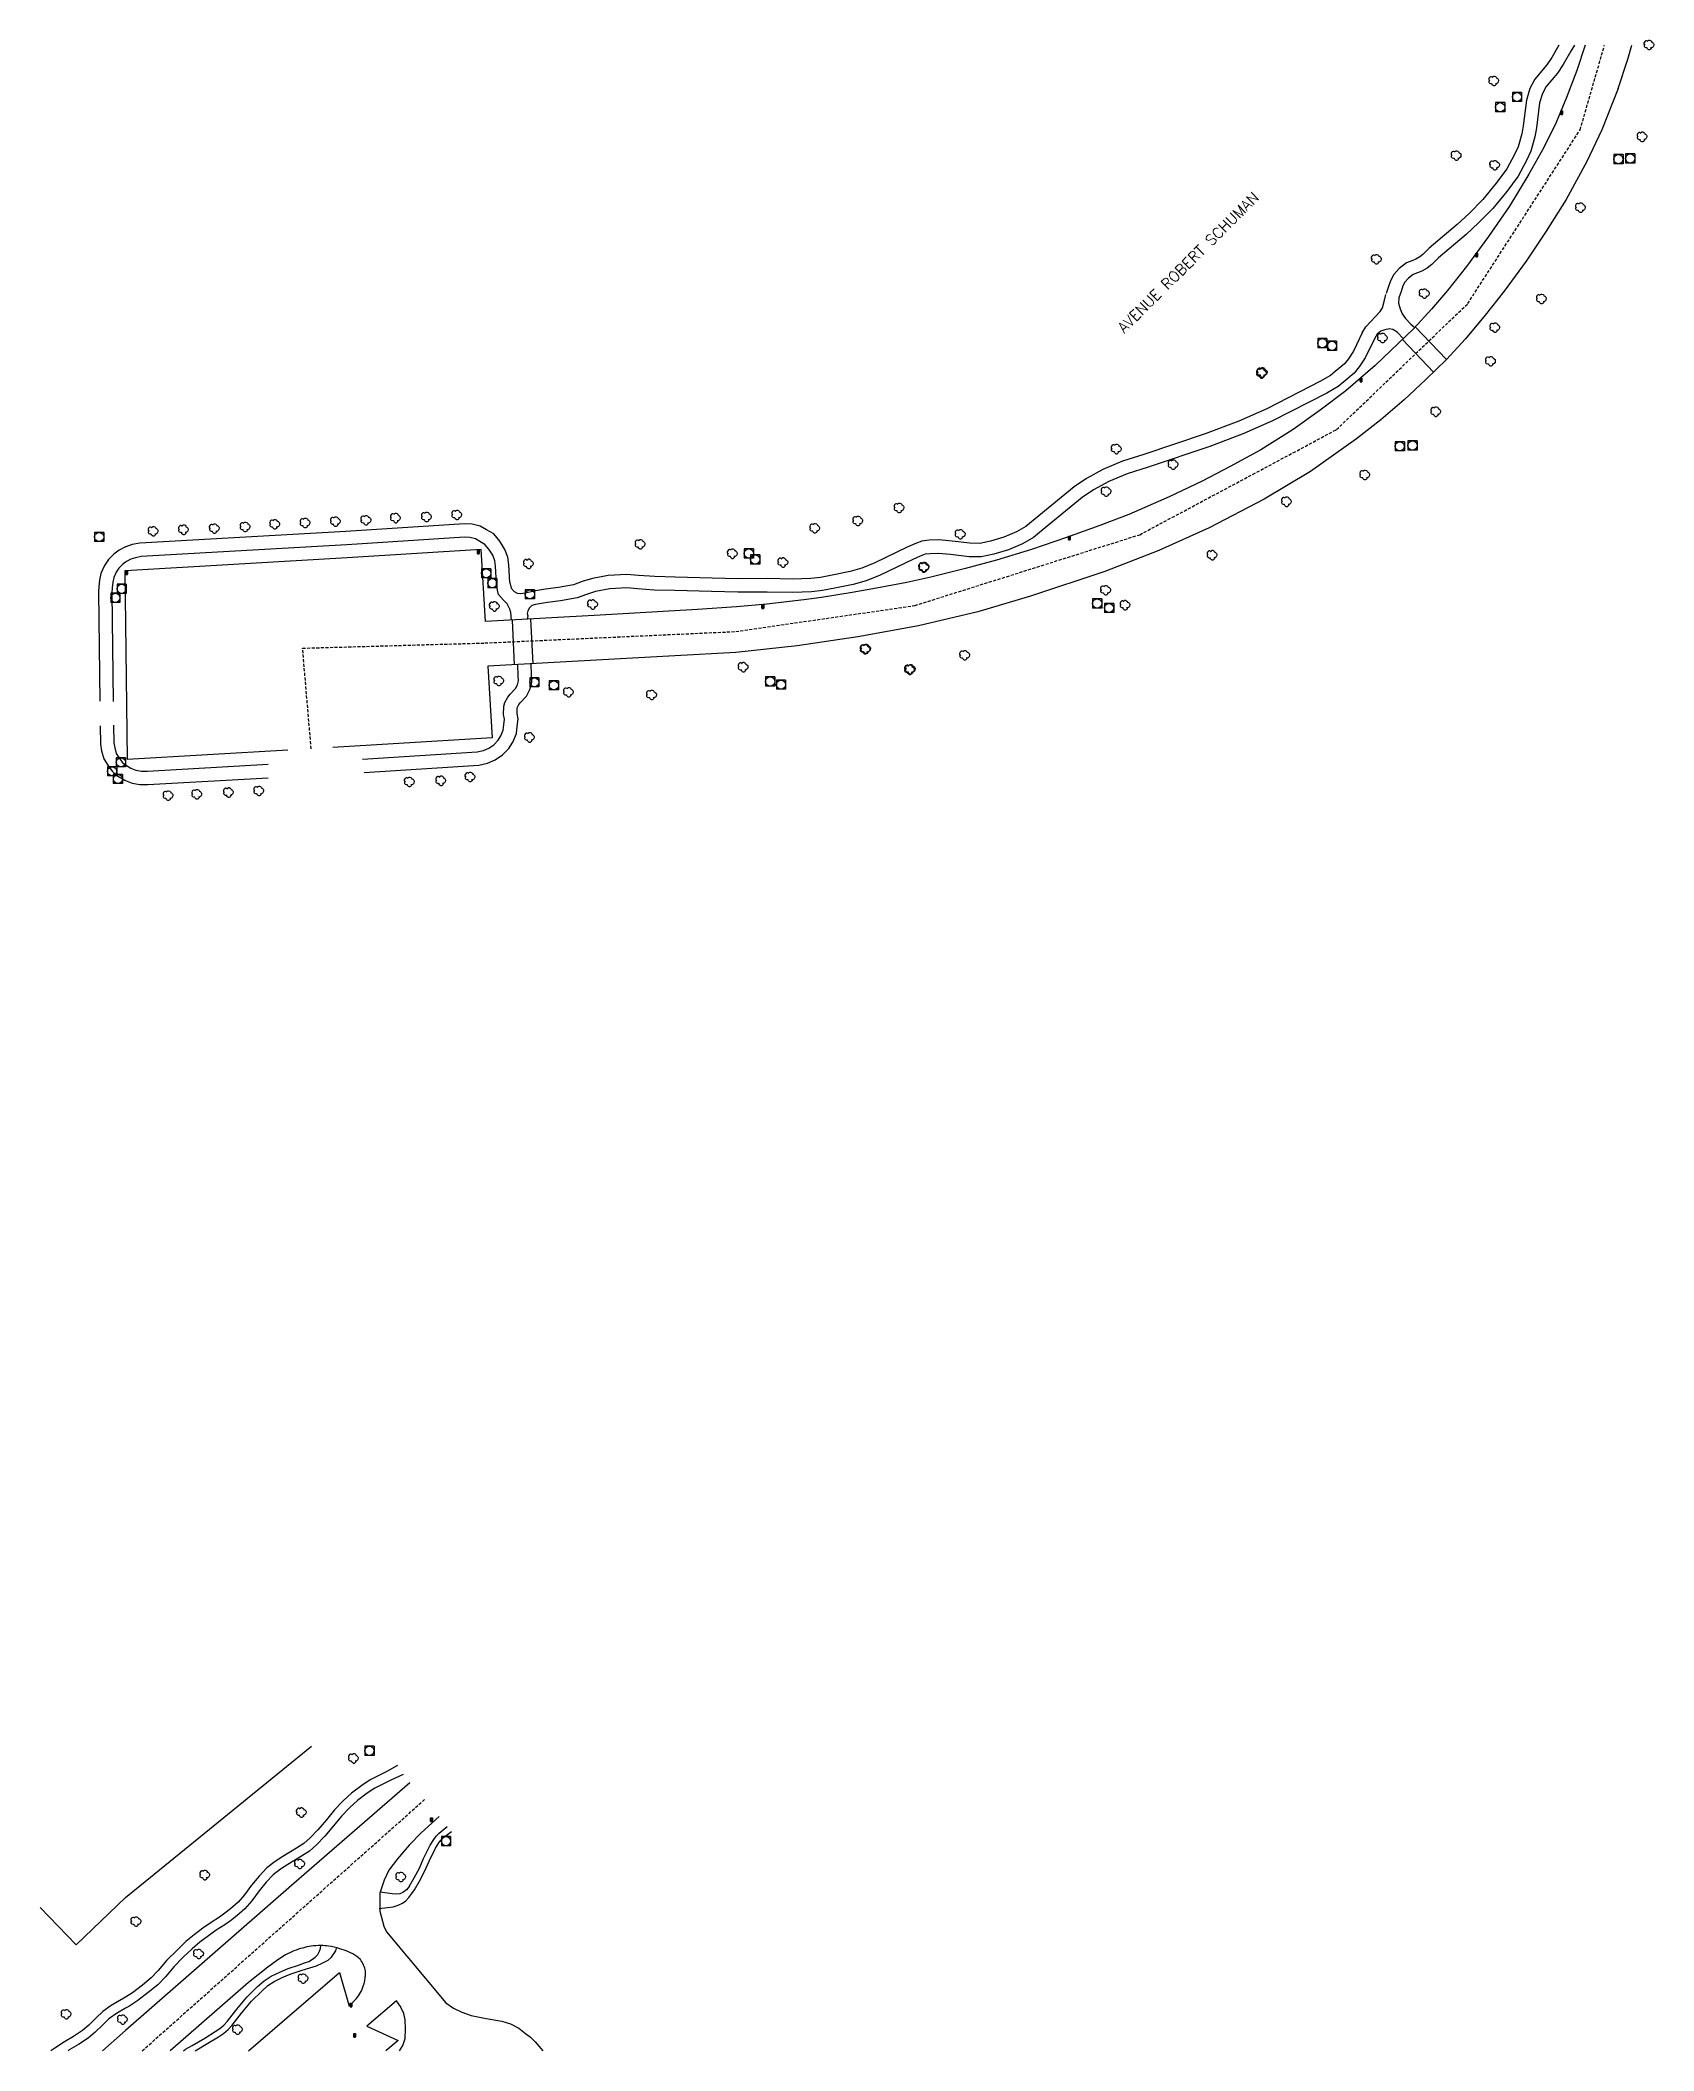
# Model space of a CAD drawing. Header units: millimetres. Extents: x 147000 to 148002, y 145000 to 146001.
# Drawn here: x 147000 to 147264.6, y 145671 to 146000.8 of the extents above; entities that cross this region are included whole.
import ezdxf

# ---------------------------------------------------------------- set-up
doc = ezdxf.new("R2010")
doc.units = ezdxf.units.MM
doc.linetypes.add('DASHED', pattern=[0.75, 0.5, -0.25])
doc.layers.get('0').update_dxf_attribs({"linetype": 'CONTINUOUS'})
for name, color, linetype in [('W0001', 6, 'DASHED'), ('W0006', 2, 'CONTINUOUS'), ('W0008', 7, 'CONTINUOUS'), ('W0014', 7, 'CONTINUOUS'), ('W0020', 2, 'CONTINUOUS'), ('W0101', 7, 'CONTINUOUS'), ('W0300', 7, 'CONTINUOUS'), ('W0401', 7, 'CONTINUOUS'), ('W0420', 7, 'CONTINUOUS'), ('W0989', 7, 'CONTINUOUS')]:
    doc.layers.add(name, color=color, linetype=linetype)
doc.styles.get("Standard").update_dxf_attribs({"font": 'romans.shx', "width": 0.85})

msp = doc.modelspace()

# ---------------------------------------------------------------- texts
at = {"layer": 'W0989'}
msp.add_text('AVENUE ROBERT SCHUMAN', height=1.75, rotation=44.8535, dxfattribs=at).set_placement((147177.74, 145952.65))

# ---------------------------------------------------------------- blocks, each defined once
blk = doc.blocks.new('T300')
for p, q in [((-0.8, 0.51), (-0.86, 0.34)), ((-0.86, 0.34), (-0.86, 0.17)), ((-0.86, 0.17), (-0.74, 0.06)), ((-0.69, 0.63), (-0.8, 0.51)), ((-0.8, -0.06), (-0.74, 0.06)), ((-0.74, 0.06), (-0.69, 0.11)), ((-0.57, 0.69), (-0.69, 0.63)), ((-0.46, 0.69), (-0.57, 0.69)), ((-0.29, 0.63), (-0.46, 0.69)), ((-0.29, 0.63), (-0.17, 0.74)), ((-0.23, 0.57), (-0.29, 0.63)), ((-0.17, 0.74), (-0.06, 0.8)), ((-0.06, 0.8), (0.06, 0.8)), ((0.06, 0.8), (0.23, 0.74)), ((0.23, 0.74), (0.34, 0.63)), ((0.34, 0.63), (0.4, 0.51)), ((0.46, 0.46), (0.34, 0.46)), ((0.4, 0.51), (0.4, 0.46)), ((0.57, 0.4), (0.46, 0.46)), ((0.57, 0.4), (0.69, 0.29)), ((0.69, 0.29), (0.74, 0.17)), ((0.74, 0.06), (0.69, -0.17)), ((0.74, 0.17), (0.74, 0.06)), ((-0.8, -0.17), (-0.8, -0.06)), ((-0.8, -0.23), (-0.8, -0.17)), ((-0.74, -0.34), (-0.8, -0.23)), ((-0.69, -0.4), (-0.74, -0.34)), ((-0.51, -0.46), (-0.69, -0.4)), ((-0.4, -0.46), (-0.51, -0.46)), ((-0.4, -0.46), (-0.34, -0.46)), ((-0.34, -0.46), (-0.34, -0.4)), ((-0.34, -0.51), (-0.34, -0.46)), ((-0.29, -0.63), (-0.34, -0.51)), ((-0.17, -0.74), (-0.29, -0.63)), ((-0.06, -0.8), (-0.17, -0.74)), ((0.06, -0.8), (-0.06, -0.8)), ((0.17, -0.74), (0.06, -0.8)), ((0.23, -0.69), (0.17, -0.74)), ((0.29, -0.46), (0.23, -0.46)), ((0.29, -0.63), (0.23, -0.69)), ((0.46, -0.4), (0.29, -0.46)), ((0.34, -0.51), (0.29, -0.63)), ((0.34, -0.51), (0.34, -0.46)), ((0.57, -0.34), (0.46, -0.4)), ((0.63, -0.29), (0.57, -0.34)), ((0.69, -0.17), (0.63, -0.29))]:
    blk.add_line(p, q)
blk = doc.blocks.new('T401')
for p, q in [((-0.3, 0.3), (0, 0.3)), ((-0.3, -0.25), (-0.3, 0.3)), ((-0.3, 0.15), (0, 0.15)), ((-0.3, 0), (0, 0)), ((0, 0.3), (0, -0.25)), ((-0.3, -0.15), (0, -0.15)), ((-0.3, -0.25), (-0.3, -0.3)), ((-0.3, -0.3), (0, -0.3)), ((0, -0.3), (0, -0.25))]:
    blk.add_line(p, q)
blk = doc.blocks.new('T420')
for p, q in [((0.75, 0.75), (-0.75, 0.75)), ((-0.75, 0.75), (-0.75, -0.75)), ((0.75, 0.75), (0.75, -0.75)), ((0.75, -0.75), (-0.75, -0.75))]:
    blk.add_line(p, q)
blk.add_ellipse((0, 0), major_axis=(-0.53, 0.53), ratio=1, start_param=3.926991, end_param=10.210176)

# ---------------------------------------------------------------- linework, layer by layer
at = {"layer": 'W0001'}
for points in [[(147044.44, 145884.57), (147043.03, 145901.07), (147072.91, 145901.92), (147114.06, 145903.8), (147143.43, 145908.07), (147180.31, 145919.68), (147212.58, 145936.92), (147234.1, 145957.58), (147252.54, 145986.1), (147256.54, 146000)], [(147016.73, 145671), (147063.02, 145712.2)]]:
    msp.add_lwpolyline(points, dxfattribs=at)
at = {"layer": 'W0006'}
for points in [[(147062.5, 145706.77), (147060.48, 145704.71), (147058.59, 145702.48), (147057.19, 145700.6), (147056.39, 145698.96), (147055.72, 145696.83), (147055.69, 145695.44), (147055.7, 145693.92), (147056.33, 145691.45), (147056.81, 145690.49), (147066.51, 145678.88), (147067.79, 145677.97), (147069.14, 145677.33), (147070.66, 145676.8), (147073.14, 145676.3), (147075.68, 145675.88), (147077.11, 145675.44), (147078.49, 145674.71), (147079.61, 145673.84), (147080.4, 145673.23), (147081.17, 145672.46), (147082.41, 145671)], [(147058.94, 145671), (147059.45, 145671.88), (147059.87, 145673), (147059.93, 145674.55), (147059.86, 145676.09), (147059.63, 145677.11), (147059.07, 145678.29), (147058.45, 145679.2), (147053.57, 145675.05), (147058.68, 145672.7), (147056.7, 145671)]]:
    msp.add_lwpolyline(points, dxfattribs=at)
at = {"layer": 'W0008'}
for points in [[(147253.39, 146000), (147251.98, 145995.85), (147250.31, 145991.42), (147248.58, 145987.32), (147246.57, 145983.2), (147244.11, 145978.83), (147240.94, 145973.58), (147237.51, 145968.62), (147233.91, 145963.7), (147230.78, 145959.74), (147228.18, 145956.66), (147225.26, 145953.51), (147218.94, 145947.46), (147214.1, 145943.3), (147209.91, 145940.1), (147205.46, 145936.94), (147200.17, 145933.62), (147195.15, 145930.87), (147190.54, 145928.47), (147185.16, 145925.88), (147178.54, 145923.02), (147173.79, 145921.21), (147168.29, 145919.23), (147162.59, 145917.27), (147156.8, 145915.49), (147151.74, 145914.12), (147146.08, 145912.71), (147142.14, 145911.86), (147137.12, 145910.94), (147133.17, 145910.21), (147128.11, 145909.39), (147125.23, 145909), (147119.17, 145908.31), (147114.21, 145907.85), (147107.79, 145907.39), (147091.85, 145906.49), (147073.04, 145905.45), (147072.31, 145917.23), (147050.36, 145915.88), (147014, 145913.75)], [(147258.76, 145992.9), (147260.37, 145997.71), (147261.01, 146000)], [(147258.76, 145992.9), (147256.12, 145986.09), (147253.63, 145980.88), (147250.25, 145974.68), (147246.98, 145969.48), (147243.68, 145964.54), (147240.07, 145959.63), (147236.99, 145955.69), (147233.72, 145951.8), (147230.61, 145948.4), (147227.21, 145945.12), (147223.67, 145941.8), (147219.85, 145938.51), (147215.86, 145935.4), (147208.3, 145930.03), (147200.71, 145925.51), (147191.7, 145920.83), (147183.42, 145917.09), (147174.6, 145913.67), (147162.42, 145909.58), (147153.75, 145907.04), (147144.01, 145904.74), (147134.06, 145902.95), (147124.12, 145901.44), (147114.06, 145900.38), (147104.06, 145899.84), (147073.42, 145898.1), (147074.12, 145886.35), (147047.98, 145884.76)], [(147014, 145913.75), (147013.89, 145913.74), (147014, 145905.08)], [(147014, 145905.08), (147014.28, 145882.88), (147040.63, 145884.37)], [(147060.62, 145714.96), (147041.21, 145698.1), (147014, 145674.32)], [(147065.4, 145709.42), (147062.5, 145706.77)], [(147034.16, 145671), (147049.07, 145683.83), (147050.67, 145678.33), (147051.85, 145679.55), (147052.04, 145679.77), (147052.22, 145680.02), (147052.37, 145680.28), (147052.52, 145680.54), (147052.67, 145680.83), (147052.81, 145681.13), (147052.93, 145681.43), (147053.04, 145681.74), (147053.11, 145681.99), (147053.16, 145682.24), (147053.21, 145682.49), (147053.25, 145682.74), (147053.27, 145682.87), (147053.29, 145683.01), (147053.31, 145683.14), (147053.33, 145683.27), (147053.34, 145683.4), (147053.35, 145683.53), (147053.35, 145683.67), (147053.35, 145683.8), (147053.33, 145684.05), (147053.28, 145684.31), (147053.22, 145684.55), (147053.14, 145684.8), (147053.04, 145685.05), (147052.93, 145685.3), (147052.81, 145685.55), (147052.66, 145685.78), (147052.5, 145685.97), (147052.33, 145686.16), (147052.15, 145686.32), (147051.95, 145686.48), (147051.62, 145686.7), (147051.26, 145686.9), (147050.9, 145687.08), (147050.53, 145687.24), (147050.19, 145687.39), (147049.85, 145687.51), (147049.49, 145687.63), (147049.14, 145687.74), (147048.68, 145687.87), (147048.22, 145687.99), (147047.75, 145688.09), (147047.28, 145688.17), (147046.97, 145688.21), (147046.65, 145688.24), (147046.33, 145688.25), (147046.01, 145688.26), (147045.61, 145688.25), (147045.21, 145688.23), (147044.82, 145688.2), (147044.42, 145688.15), (147044.08, 145688.1), (147043.74, 145688.03), (147043.41, 145687.95), (147043.08, 145687.86), (147042.71, 145687.76), (147042.34, 145687.65), (147041.97, 145687.53), (147041.61, 145687.4), (147041.26, 145687.25), (147040.91, 145687.09), (147040.57, 145686.92), (147040.24, 145686.72), (147038.96, 145685.9), (147037.3, 145684.69), (147034.17, 145682.2), (147021.32, 145671)], [(147014, 145674.32), (147010.21, 145671)]]:
    msp.add_lwpolyline(points, dxfattribs=at)
at = {"layer": 'W0014'}
for points in [[(147249.07, 146000), (147247.9, 145997.97), (147247.06, 145996.73), (147245.13, 145994.42), (147244.31, 145992.88), (147243.74, 145990.96), (147243.22, 145986.77), (147242.98, 145985.45), (147242.37, 145983.32), (147241.79, 145982.02), (147240.51, 145979.68), (147238.76, 145977.35), (147236.57, 145974.68), (147234.33, 145972.39), (147232.38, 145970.54), (147227.79, 145966.69), (147226.76, 145965.64), (147226.24, 145965.24), (147225.61, 145964.88), (147225.08, 145964.67), (147224.04, 145964.27), (147222.88, 145963.36), (147221.97, 145962.38), (147221.43, 145961.33), (147221.08, 145960.25), (147220.74, 145959.27)], [(147251.59, 146000), (147251.01, 145998.97), (147249.76, 145996.8), (147248.82, 145995.41), (147246.96, 145993.19), (147246.35, 145992.04), (147245.9, 145990.51), (147245.4, 145986.43), (147245.12, 145984.95), (147244.44, 145982.57), (147243.76, 145981.04), (147242.36, 145978.48), (147240.49, 145975.99), (147238.21, 145973.21), (147235.87, 145970.82), (147233.84, 145968.9), (147229.29, 145965.08), (147228.22, 145963.98), (147227.46, 145963.41), (147226.57, 145962.89), (147225.87, 145962.61), (147225.14, 145962.34), (147224.38, 145961.74), (147223.78, 145961.1), (147223.47, 145960.48), (147223.17, 145959.55), (147222.83, 145958.53)], [(147216.81, 145952.79), (147217.38, 145953.8), (147219.76, 145956.3), (147220.15, 145956.9), (147220.44, 145958.13), (147220.69, 145959.06)], [(147222.83, 145958.53), (147222.74, 145957.66), (147223, 145956.74), (147223.34, 145955.91), (147223.9, 145955.16), (147224.8, 145954.23), (147225.41, 145953.68)], [(147216.81, 145952.79), (147215.35, 145949.77), (147214.53, 145948.51), (147213.89, 145947.71), (147212.39, 145946.46), (147211.58, 145945.81), (147209.95, 145944.84), (147201.16, 145940.33), (147196.58, 145938.32), (147191.06, 145936.25), (147180.98, 145932.85), (147177.51, 145931.73), (147174.27, 145930.4), (147171.6, 145928.9), (147169.54, 145927.53), (147163.78, 145922.79), (147161.62, 145921.05), (147160.1, 145920.14), (147158.03, 145919.28), (147155.83, 145918.6), (147154.09, 145918.26), (147152.46, 145918.27), (147149.53, 145918.61), (147147.39, 145918.82), (147145.8, 145918.76), (147144.59, 145918.63), (147143.44, 145918.2), (147142.19, 145917.63), (147136.88, 145915.07), (147134.72, 145914.2), (147132.81, 145913.66), (147129.85, 145913.07), (147127.98, 145912.69), (147126.35, 145912.52), (147123.4, 145912.39), (147119.21, 145912.48), (147114.46, 145912.47), (147110.17, 145912.58), (147104.15, 145912.73), (147100.81, 145912.81), (147098.14, 145912.99), (147096.21, 145913.16), (147093.15, 145912.99), (147090.56, 145912.51), (147088.87, 145911.98), (147087.48, 145911.48), (147085, 145911.03), (147082.85, 145910.76), (147080.89, 145910.43)], [(147218.8, 145951.83), (147217.27, 145948.68), (147216.32, 145947.22), (147215.47, 145946.16), (147213.79, 145944.76), (147212.84, 145943.99), (147211.02, 145942.91), (147202.11, 145938.34), (147197.41, 145936.28), (147191.8, 145934.17), (147181.67, 145930.77), (147178.27, 145929.66), (147175.23, 145928.41), (147172.75, 145927.03), (147170.85, 145925.76), (147165.16, 145921.08), (147162.88, 145919.24), (147161.09, 145918.17), (147158.78, 145917.21), (147156.37, 145916.47), (147154.3, 145916.06), (147152.33, 145916.07), (147149.29, 145916.42), (147147.32, 145916.62), (147145.95, 145916.56), (147145.1, 145916.48), (147144.29, 145916.17), (147143.12, 145915.64), (147137.77, 145913.06), (147135.43, 145912.11), (147133.33, 145911.52), (147130.29, 145910.91), (147128.31, 145910.51), (147126.51, 145910.33), (147123.42, 145910.19), (147119.19, 145910.27), (147114.43, 145910.27), (147110.11, 145910.38), (147104.1, 145910.53), (147100.71, 145910.61), (147097.96, 145910.8), (147096.18, 145910.96), (147093.42, 145910.8), (147091.09, 145910.37), (147089.57, 145909.89), (147088.05, 145909.35), (147085.34, 145908.86), (147083.17, 145908.58), (147081.24, 145908.26)], [(147223.58, 145951.83), (147222.53, 145952.88), (147221.84, 145953.36), (147221.23, 145953.43), (147220.52, 145953.3), (147219.86, 145953.09), (147219.26, 145952.55), (147218.8, 145951.83)], [(147077.01, 145911.84), (147076.87, 145914.74), (147076.67, 145915.98), (147076.19, 145917.27), (147075.38, 145918.6), (147074.38, 145919.8), (147073.2, 145920.49), (147072.16, 145921.06), (147070.82, 145921.39), (147069.59, 145921.48), (147050.13, 145920.21), (147016.31, 145918.28), (147015.1, 145918.05), (147014.02, 145917.72), (147014, 145917.71)], [(147014, 145917.71), (147012.97, 145917.15), (147012.06, 145916.5), (147011.19, 145915.62), (147010.52, 145914.63), (147009.94, 145913.33), (147009.71, 145912.24), (147009.62, 145911.16), (147009.54, 145910.24), (147009.78, 145892.39)], [(147074.84, 145911.7), (147074.68, 145914.5), (147074.53, 145915.42), (147074.2, 145916.31), (147073.59, 145917.31), (147072.94, 145918.09), (147072.11, 145918.58), (147071.36, 145918.99), (147070.48, 145919.21), (147069.59, 145919.27), (147050.26, 145918.01), (147016.57, 145916.09), (147015.62, 145915.91), (147014.88, 145915.69), (147014.14, 145915.28), (147014, 145915.18)], [(147014, 145915.18), (147013.49, 145914.82), (147012.9, 145914.22), (147012.45, 145913.55), (147012.05, 145912.64), (147011.89, 145911.92), (147011.81, 145910.98), (147011.74, 145910.16), (147011.98, 145892.35)], [(147077.29, 145905.65), (147077.2, 145906.9), (147077, 145907.48), (147076.56, 145908.33), (147075.98, 145908.95), (147075.16, 145909.9), (147075, 145910.59), (147074.84, 145911.7)], [(147077.01, 145911.84), (147077.22, 145910.92), (147077.7, 145910.36), (147078.24, 145910.12), (147078.83, 145910.05), (147079.82, 145910.19), (147080.74, 145910.41)], [(147081.24, 145908.26), (147080.63, 145908.09), (147080.24, 145907.68), (147079.97, 145907.17), (147079.87, 145906.77), (147079.94, 145906.36), (147079.87, 145905.83)], [(147052.83, 145882.89), (147071.64, 145884.06), (147072.68, 145884.29), (147073.56, 145884.68), (147074.4, 145885.24), (147075.09, 145885.96), (147075.52, 145886.68), (147075.93, 145887.63), (147076.01, 145888.49), (147076.14, 145889.42), (147076, 145890.17), (147076.05, 145891.54), (147076.2, 145892.18), (147076.67, 145893.05), (147077.06, 145893.53), (147077.94, 145894.47), (147078.25, 145895.07), (147078.42, 145895.74), (147078.39, 145896.61), (147078.3, 145898.35)], [(147053.12, 145880.67), (147071.94, 145881.87), (147073.37, 145882.19), (147074.63, 145882.75), (147075.82, 145883.55), (147076.85, 145884.61), (147077.48, 145885.67), (147078.09, 145887.08), (147078.2, 145888.23), (147078.37, 145889.47), (147078.21, 145890.33), (147078.24, 145891.26), (147078.27, 145891.4), (147078.5, 145891.81), (147078.72, 145892.08), (147079.75, 145893.19), (147080.32, 145894.29), (147080.63, 145895.51), (147080.58, 145896.71), (147080.5, 145898.46)], [(147009.83, 145888.33), (147009.87, 145885.33), (147010.06, 145884.25), (147010.43, 145882.92), (147011.07, 145881.9), (147011.79, 145880.87), (147012.58, 145880.2), (147013.89, 145879.43), (147014, 145879.39)], [(147012.03, 145888.43), (147012.07, 145885.54), (147012.21, 145884.73), (147012.46, 145883.82), (147012.89, 145883.13), (147013.46, 145882.36), (147013.88, 145881.99), (147014, 145881.92)], [(147014, 145881.92), (147014.86, 145881.41), (147015.69, 145881.08), (147016.59, 145880.91), (147017.6, 145880.89), (147037.39, 145882.02)], [(147014, 145879.39), (147015.08, 145878.95), (147016.36, 145878.72), (147017.63, 145878.69), (147037.38, 145879.8)], [(147058.6, 145717.78), (147056.76, 145716.77), (147054.12, 145715.42), (147052.73, 145714.54), (147051.05, 145713.26), (147049.67, 145712), (147048.27, 145710.52), (147046.93, 145708.9), (147045.51, 145707.24), (147044.25, 145705.92), (147043.21, 145705.01), (147042.04, 145704.23), (147039.77, 145702.86), (147038.52, 145702.05), (147037.17, 145701.02), (147035.91, 145699.67), (147034.67, 145698.17), (147033.5, 145696.57), (147032.45, 145695.39), (147031.23, 145694.31), (147030.29, 145693.55), (147029.39, 145692.92), (147028.02, 145692.05), (147026.66, 145691.11), (147025.24, 145690.02), (147023.9, 145688.91), (147022.38, 145687.47), (147020.74, 145685.84), (147019.36, 145684.17), (147018.22, 145682.96), (147016.76, 145681.76), (147015.12, 145680.53), (147014, 145679.78)], [(147059.51, 145716.3), (147057.49, 145715.39), (147054.89, 145714.07), (147053.62, 145713.27), (147052.05, 145712.07), (147050.76, 145710.89), (147049.43, 145709.49), (147048.12, 145707.9), (147046.65, 145706.2), (147045.32, 145704.8), (147044.15, 145703.77), (147042.87, 145702.92), (147040.59, 145701.54), (147039.41, 145700.78), (147038.21, 145699.86), (147037.07, 145698.64), (147035.89, 145697.22), (147034.7, 145695.59), (147033.54, 145694.29), (147032.23, 145693.13), (147031.22, 145692.32), (147030.26, 145691.64), (147028.88, 145690.76), (147027.58, 145689.85), (147026.2, 145688.8), (147024.93, 145687.75), (147023.46, 145686.36), (147021.89, 145684.79), (147020.53, 145683.15), (147019.28, 145681.83), (147017.71, 145680.54), (147016.01, 145679.27), (147014.55, 145678.28), (147014, 145677.98)], [(147060.51, 145697.95), (147061.33, 145699.35), (147062.2, 145700.97), (147062.88, 145702.53), (147063.96, 145704.74), (147064.53, 145705.67), (147064.93, 145706.22), (147065.43, 145706.72), (147066.75, 145707.8)], [(147061.36, 145697.41), (147062.2, 145698.85), (147063.1, 145700.54), (147063.79, 145702.11), (147064.84, 145704.26), (147065.36, 145705.12), (147065.69, 145705.57), (147066.11, 145705.98), (147067.46, 145706.98)], [(147055.58, 145694.36), (147056.97, 145694.48), (147057.87, 145694.62), (147058.7, 145694.9), (147059.4, 145695.19), (147059.97, 145695.6), (147060.47, 145696.17), (147060.96, 145696.81), (147061.36, 145697.41)], [(147060.51, 145697.95), (147060.07, 145697.38), (147059.49, 145696.98), (147058.95, 145696.73), (147058.34, 145696.69), (147057.69, 145696.72), (147055.76, 145697.01)], [(147043.34, 145685.4), (147044.03, 145685.64), (147044.64, 145686.02), (147045.11, 145686.36), (147045.5, 145686.81), (147045.79, 145687.32), (147045.98, 145687.78), (147046.01, 145688.26)], [(147043.68, 145684.42), (147045.31, 145684.92), (147046.36, 145685.41), (147047.21, 145685.86), (147047.79, 145686.34), (147048.17, 145686.88), (147048.46, 145687.41), (147048.6, 145687.86)], [(147023.51, 145671), (147023.83, 145671.24), (147024.9, 145671.89), (147026.99, 145673.09), (147028.71, 145674.16), (147029.44, 145674.63), (147030.11, 145675.2), (147030.72, 145675.88), (147032.25, 145677.81), (147033.89, 145679.8), (147035.64, 145681.54), (147036.72, 145682.48), (147037.85, 145683.25), (147039.27, 145683.91), (147040.65, 145684.49), (147042.33, 145685.07), (147043.34, 145685.4)], [(147025.39, 145671.01), (147027.51, 145672.23), (147029.24, 145673.31), (147030.04, 145673.82), (147030.81, 145674.48), (147031.49, 145675.23), (147033.03, 145677.18), (147034.63, 145679.13), (147036.32, 145680.8), (147037.33, 145681.69), (147038.35, 145682.38), (147039.68, 145683), (147041.01, 145683.55), (147042.65, 145684.12), (147043.68, 145684.42)], [(147014, 145679.78), (147013.73, 145679.61), (147011.65, 145678.44), (147010.28, 145677.43), (147009.17, 145676.38), (147007.99, 145675.2), (147006.92, 145674.32), (147005.45, 145673.33), (147003.96, 145672.46), (147002.39, 145671.45), (147001.74, 145671)], [(147014, 145677.98), (147012.49, 145677.13), (147011.27, 145676.24), (147010.25, 145675.27), (147009.03, 145674.06), (147007.84, 145673.08), (147006.28, 145672.02), (147004.77, 145671.13), (147004.56, 145671)]]:
    msp.add_lwpolyline(points, dxfattribs=at)
at = {"layer": 'W0020'}
for points in [[(147230.61, 145948.4), (147225.51, 145953.8)], [(147223.42, 145951.71), (147228.51, 145946.36)], [(147077.41, 145905.68), (147077.75, 145898.36)], [(147080.39, 145905.83), (147080.77, 145898.52)]]:
    msp.add_lwpolyline(points, dxfattribs=at)
at = {"layer": 'W0101'}
for points in [[(147014, 145696.16), (147044.47, 145720.99)], [(147000, 145694.52), (147005.91, 145688.38)], [(147005.91, 145688.38), (147014, 145696.16)]]:
    msp.add_lwpolyline(points, dxfattribs=at)

# ---------------------------------------------------------------- block references
at = {"layer": 'W0300'}
for p in [(147263.87, 145999.99), (147238.42, 145994.11), (147262.74, 145984.94), (147232.26, 145981.87), (147238.56, 145980.29), (147252.62, 145973.31), (147219.15, 145964.84), (147227.02, 145959.21), (147246.22, 145958.36), (147238.59, 145953.63), (147220.15, 145951.93), (147200.45, 145946.29), (147237.89, 145948.13), (147200.31, 145946.13), (147228.89, 145939.84), (147176.51, 145933.72), (147185.82, 145931.17), (147174.83, 145926.74), (147217.25, 145929.46), (147140.89, 145924.07), (147204.41, 145925.08), (147018.56, 145920.23), (147023.54, 145920.48), (147028.59, 145920.69), (147033.63, 145920.95), (147038.49, 145921.37), (147043.48, 145921.6), (147048.45, 145921.84), (147053.46, 145922.03), (147058.31, 145922.4), (147063.37, 145922.59), (147068.36, 145922.92), (147127.05, 145920.71), (147134.11, 145921.93), (147098.43, 145918.1), (147150.92, 145919.75), (147080.11, 145914.9), (147113.54, 145916.55), (147121.84, 145915.12), (147144.92, 145914.28), (147144.99, 145914.37), (147192.23, 145916.32), (147174.76, 145910.56), (147074.51, 145907.91), (147090.63, 145908.23), (147177.94, 145908.12), (147135.3, 145900.86), (147135.43, 145900.95), (147115.33, 145897.95), (147142.6, 145897.52), (147142.75, 145897.61), (147151.64, 145899.88), (147075.23, 145895.68), (147086.68, 145893.84), (147100.3, 145893.39), (147080.27, 145886.42), (147025.71, 145877.08), (147030.92, 145877.39), (147035.89, 145877.64), (147060.57, 145879.13), (147065.74, 145879.31), (147070.52, 145879.92), (147021, 145876.88), (147051.41, 145718.95), (147042.86, 145710.08), (147027.01, 145699.81), (147042.58, 145701.63), (147059.16, 145699.5), (147015.74, 145692.18), (147026.01, 145686.89), (147043.14, 145682.83), (147004.3, 145676.99), (147013.54, 145676.12), (147032.38, 145674.48)]:
    msp.add_blockref('T300', p, dxfattribs=at)
at = {"layer": 'W0401'}
for p in [(147249.67, 145988.93), (147235.71, 145965.57), (147216.75, 145945.05), (147168.92, 145919.16), (147071.99, 145916.86), (147014.29, 145913.48), (147118.65, 145907.89), (147064.31, 145708.89), (147051.11, 145678.51), (147051.73, 145673.54)]:
    msp.add_blockref('T401', p, dxfattribs=at)
at = {"layer": 'W0420'}
for p in [(147239.42, 145989.8), (147242.17, 145991.48), (147258.82, 145981.29), (147260.75, 145981.4), (147210.26, 145951.09), (147211.83, 145950.67), (147222.96, 145934.19), (147225.04, 145934.31), (147009.66, 145919.31), (147116.21, 145916.6), (147073.13, 145913.35), (147117.25, 145915.61), (147013.36, 145910.8), (147074.15, 145911.74), (147012.32, 145909.32), (147080.3, 145909.89), (147173.33, 145908.39), (147175.29, 145907.66), (147081.03, 145895.47), (147084.23, 145894.99), (147119.7, 145895.61), (147121.47, 145895.07), (147011.79, 145880.87), (147013.23, 145882.36), (147012.74, 145879.6), (147053.99, 145720.2), (147066.55, 145705.39)]:
    msp.add_blockref('T420', p, dxfattribs=at)

msp.set_redraw_order([(e.dxf.handle, doc.entitydb.next_handle()) for e in msp.query("TEXT MTEXT ATTDEF DIMENSION ARC_DIMENSION")])  # texts and dimensions are drawn at this point

doc.saveas('drawing.dxf')
